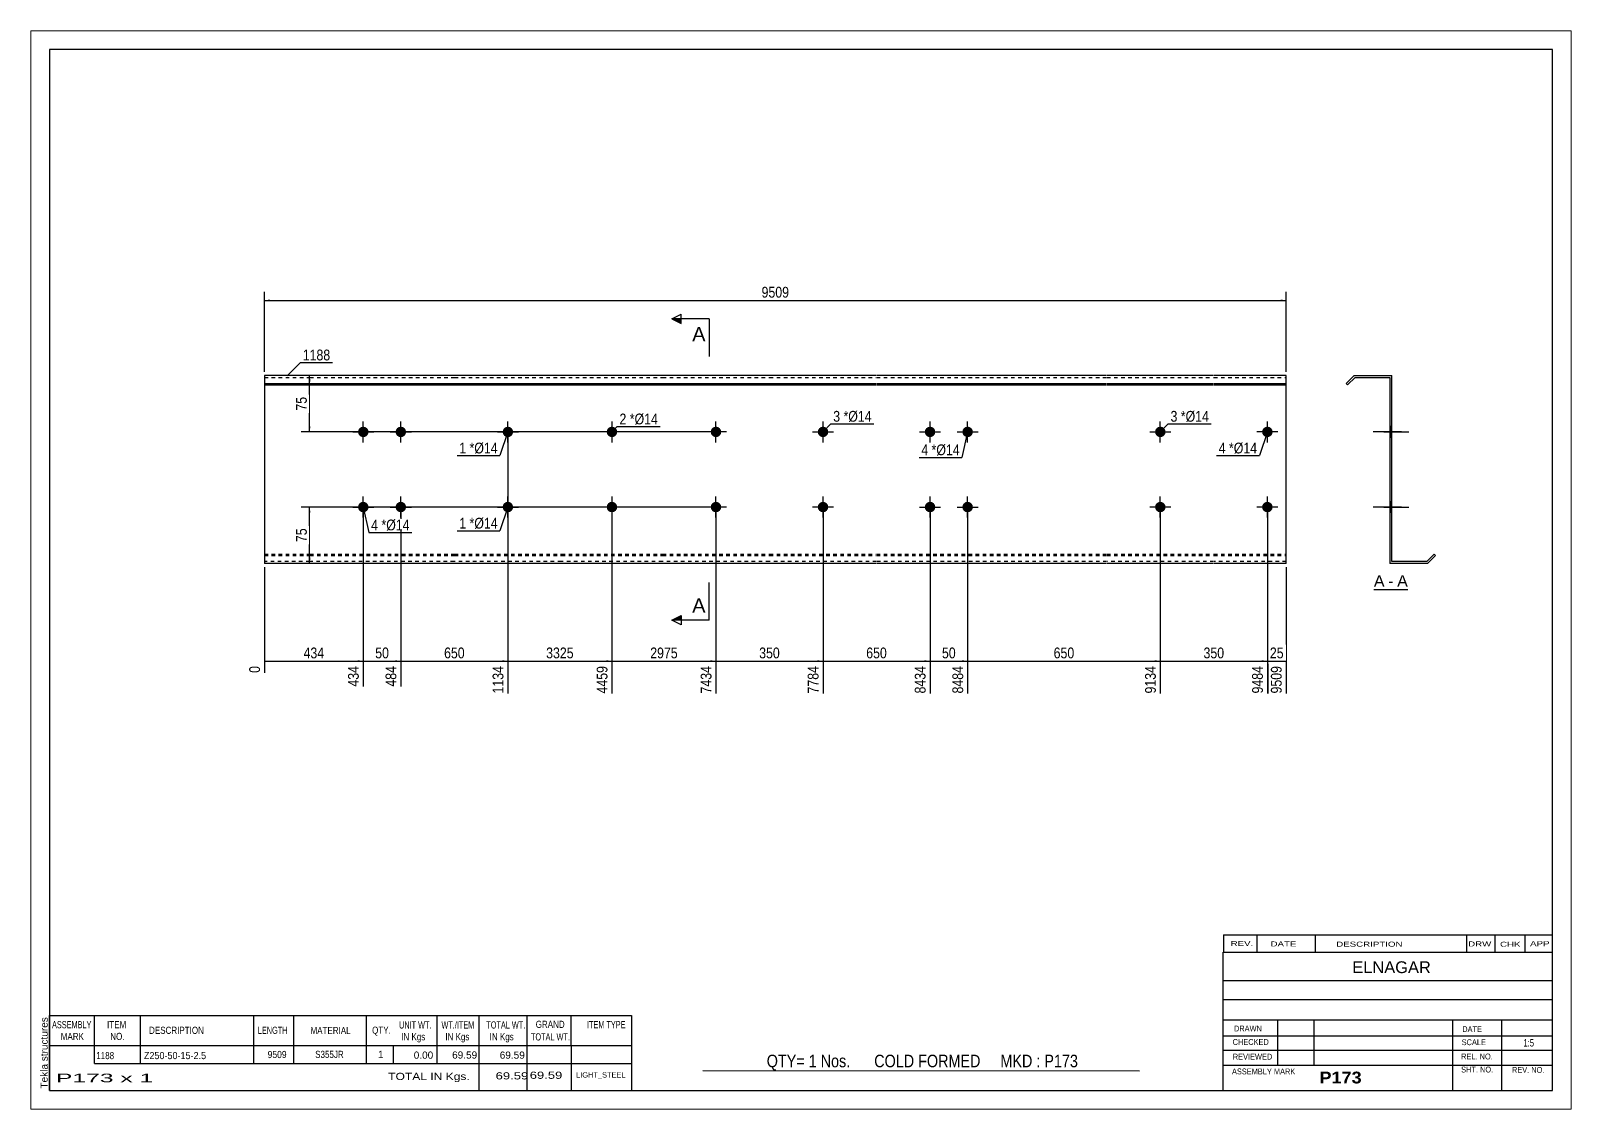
# Paper-space layout 'Layout1' of a CAD drawing. Header units: millimetres. Extents: x 0 to 410, y 0 to 287.
# The model-space entities are those that its viewports show. They can reach past a viewport. Long polylines and large blocks are cut down to what shows.
import ezdxf

# ---------------------------------------------------------------- set-up
doc = ezdxf.new("R2010")
doc.units = ezdxf.units.MM
doc.linetypes.add('DXK_LINE_DOT1', pattern=[1.8814, 0.9407, -0.9407])
doc.layers.add('Viewport layer', color=7, linetype='Continuous', plot=False)
doc.styles.add('Arial', font='ARIAL.TTF', dxfattribs={"height": 0.2})
doc.styles.add('Arial Bold', font='ARIALBD.TTF', dxfattribs={"height": 0.2})
doc.styles.add('Arial Narrow', font='ARIALN.TTF', dxfattribs={"height": 0.2})

# ---------------------------------------------------------------- blocks, each defined once
blk = doc.blocks.new('Unknown-627188894-1725')
at = {"color": 5, "linetype": 'Continuous'}
for p, q in [((342.8, 111.75), (-57.2, 111.75)), ((-57.2, 111.75), (-57.2, -165.25)), ((342.8, -165.25), (342.8, 111.75)), ((-57.2, -165.25), (342.8, -165.25))]:
    blk.add_line(p, q, dxfattribs=at)
at = {"color": 174, "linetype": 'Continuous', "style": 'Arial'}
blk.add_text('Tekla structures', height=1.9102, rotation=90, dxfattribs=at).set_placement((-57.7, -164.75))
blk = doc.blocks.new('Unknown-627188894-12 - 1237')
at = {"color": 7, "linetype": 'Continuous'}
blk.add_line((295.28, -31.95), (304.31, -31.95), dxfattribs=at)
at = {"color": 0, "linetype": 'Continuous'}
blk.add_wipeout([(298.13, -31.2), (298.13, -28), (295.28, -28), (295.28, -31.2)], dxfattribs=at)
blk.add_wipeout([(300.51, -31.2), (300.51, -28), (299.09, -28), (299.09, -31.2)], dxfattribs=at)
at = {"color": 96, "linetype": 'Continuous', "style": 'Arial'}
blk.add_text('A', height=3.06, dxfattribs=at).set_placement((295.28, -31.2))
at = {"color": 0, "linetype": 'Continuous'}
blk.add_wipeout([(304.31, -31.2), (304.31, -28), (301.47, -28), (301.47, -31.2)], dxfattribs=at)
at = {"color": 96, "linetype": 'Continuous', "style": 'Arial'}
for s, p in [('A', (301.47, -31.2)), ('-', (299.09, -31.2))]:
    blk.add_text(s, height=3.06, dxfattribs=at).set_placement(p)
blk = doc.blocks.new('Bolt-627188894-1223 - 1203')
at = {"linetype": 'Continuous'}
for points in [[(118.77, 10, -1), (121.57, 10, -1)], [(265.53, 10, -1), (268.33, 10, -1)]]:
    blk.add_hatch(color=3, dxfattribs=at).paths.add_polyline_path(points)
at = {"color": 3, "linetype": 'Continuous'}
for p, q in [((120.17, 7.2), (120.17, 12.8)), ((266.93, 7.2), (266.93, 12.8)), ((122.97, 10), (117.37, 10)), ((269.73, 10), (264.13, 10))]:
    blk.add_line(p, q, dxfattribs=at)
blk = doc.blocks.new('Part-627188894-1218 - 1203')
at = {"color": 2, "linetype": 'Continuous'}
for p, q in [((12, 25), (0, 25)), ((0, 25), (0, -25)), ((50.49, 25), (12.1, 25)), ((78.98, 25), (50.59, 25)), ((105.88, 25), (79.08, 25)), ((134.36, 25), (105.98, 25)), ((162.85, 25), (134.46, 25)), ((224.15, 25), (162.95, 25)), ((252.63, 25), (224.25, 25)), ((271.93, 25), (252.73, 25)), ((271.93, -25), (271.93, 25)), ((0, 22.88), (12, 22.88)), ((0, 22.53), (12, 22.53)), ((12.1, 22.88), (50.49, 22.88)), ((12.1, 22.53), (50.49, 22.53)), ((50.59, 22.88), (78.98, 22.88)), ((50.59, 22.53), (78.98, 22.53)), ((79.08, 22.88), (105.88, 22.88)), ((79.08, 22.53), (105.88, 22.53)), ((105.98, 22.88), (134.36, 22.88)), ((105.98, 22.53), (134.36, 22.53)), ((134.46, 22.88), (162.85, 22.88)), ((134.46, 22.53), (162.85, 22.53)), ((162.95, 22.88), (224.15, 22.88)), ((162.95, 22.53), (224.15, 22.53)), ((224.25, 22.88), (252.63, 22.88)), ((224.25, 22.53), (252.63, 22.53)), ((252.73, 22.88), (271.93, 22.88)), ((252.73, 22.53), (271.93, 22.53)), ((12, -25), (0, -25)), ((50.49, -25), (12.1, -25)), ((78.98, -25), (50.59, -25)), ((105.88, -25), (79.08, -25)), ((134.36, -25), (105.98, -25)), ((162.85, -25), (134.46, -25)), ((224.15, -25), (162.95, -25)), ((252.63, -25), (224.25, -25)), ((271.93, -25), (252.73, -25))]:
    blk.add_line(p, q, dxfattribs=at)
at = {"color": 7, "linetype": 'DXK_LINE_DOT1'}
for p, q in [((0, 24.5), (12, 24.5)), ((12.1, 24.5), (50.49, 24.5)), ((50.59, 24.5), (78.98, 24.5)), ((79.08, 24.5), (105.88, 24.5)), ((105.98, 24.5), (134.36, 24.5)), ((134.46, 24.5), (162.85, 24.5)), ((162.95, 24.5), (224.15, 24.5)), ((224.25, 24.5), (252.63, 24.5)), ((252.73, 24.5), (271.93, 24.5)), ((0, -22.53), (12, -22.53)), ((0, -22.88), (12, -22.88)), ((12, -24.5), (0, -24.5)), ((12.1, -22.53), (50.49, -22.53)), ((12.1, -22.88), (50.49, -22.88)), ((50.49, -24.5), (12.1, -24.5)), ((50.59, -22.53), (78.98, -22.53)), ((50.59, -22.88), (78.98, -22.88)), ((78.98, -24.5), (50.59, -24.5)), ((79.08, -22.53), (105.88, -22.53)), ((79.08, -22.88), (105.88, -22.88)), ((105.88, -24.5), (79.08, -24.5)), ((105.98, -22.53), (134.36, -22.53)), ((105.98, -22.88), (134.36, -22.88)), ((134.36, -24.5), (105.98, -24.5)), ((134.46, -22.53), (162.85, -22.53)), ((134.46, -22.88), (162.85, -22.88)), ((162.85, -24.5), (134.46, -24.5)), ((162.95, -22.53), (224.15, -22.53)), ((162.95, -22.88), (224.15, -22.88)), ((224.15, -24.5), (162.95, -24.5)), ((224.25, -22.53), (252.63, -22.53)), ((224.25, -22.88), (252.63, -22.88)), ((252.63, -24.5), (224.25, -24.5)), ((252.73, -22.53), (271.93, -22.53)), ((252.73, -22.88), (271.93, -22.88)), ((271.93, -24.5), (252.73, -24.5))]:
    blk.add_line(p, q, dxfattribs=at)
blk = doc.blocks.new('Bolt-627188894-1219 - 1203')
at = {"linetype": 'Continuous'}
blk.add_hatch(color=3, dxfattribs=at).paths.add_polyline_path([(237.04, -10, -1), (239.84, -10, -1)])
at = {"color": 3, "linetype": 'Continuous'}
for p, q in [((238.44, -12.8), (238.44, -7.2)), ((241.24, -10), (235.64, -10))]:
    blk.add_line(p, q, dxfattribs=at)
blk = doc.blocks.new('Bolt-627188894-1220 - 1203')
at = {"linetype": 'Continuous'}
blk.add_hatch(color=3, dxfattribs=at).paths.add_polyline_path([(147.26, -10, -1), (150.06, -10, -1)])
at = {"color": 3, "linetype": 'Continuous'}
for p, q in [((148.66, -12.8), (148.66, -7.2)), ((151.46, -10), (145.86, -10))]:
    blk.add_line(p, q, dxfattribs=at)
blk = doc.blocks.new('Bolt-627188894-1221 - 1203')
at = {"linetype": 'Continuous'}
for points in [[(24.89, 10, -1), (27.69, 10, -1)], [(34.89, 10, -1), (37.69, 10, -1)], [(24.89, -10, -1), (27.69, -10, -1)], [(34.89, -10, -1), (37.69, -10, -1)]]:
    blk.add_hatch(color=3, dxfattribs=at).paths.add_polyline_path(points)
at = {"color": 3, "linetype": 'Continuous'}
for p, q in [((26.29, 7.2), (26.29, 12.8)), ((36.29, 7.2), (36.29, 12.8)), ((23.49, 10), (29.09, 10)), ((33.49, 10), (39.09, 10)), ((26.29, -12.8), (26.29, -7.2)), ((36.29, -12.8), (36.29, -7.2)), ((23.49, -10), (29.09, -10)), ((33.49, -10), (39.09, -10))]:
    blk.add_line(p, q, dxfattribs=at)
blk = doc.blocks.new('Bolt-627188894-1222 - 1203')
at = {"linetype": 'Continuous'}
blk.add_hatch(color=3, dxfattribs=at).paths.add_polyline_path([(63.38, 10, -1), (66.18, 10, -1)])
at = {"color": 3, "linetype": 'Continuous'}
for p, q in [((64.78, 7.2), (64.78, 12.8)), ((61.98, 10), (67.58, 10))]:
    blk.add_line(p, q, dxfattribs=at)
blk = doc.blocks.new('Bolt-627188894-1224 - 1203')
at = {"linetype": 'Continuous'}
for points in [[(118.77, -10, -1), (121.57, -10, -1)], [(265.53, -10, -1), (268.33, -10, -1)]]:
    blk.add_hatch(color=3, dxfattribs=at).paths.add_polyline_path(points)
at = {"color": 3, "linetype": 'Continuous'}
for p, q in [((120.17, -12.8), (120.17, -7.2)), ((266.93, -12.8), (266.93, -7.2)), ((122.97, -10), (117.37, -10)), ((269.73, -10), (264.13, -10))]:
    blk.add_line(p, q, dxfattribs=at)
blk = doc.blocks.new('Bolt-627188894-1225 - 1203')
at = {"linetype": 'Continuous'}
for points in [[(93.88, 10, -1), (91.08, 10, -1)], [(93.88, -10, -1), (91.08, -10, -1)]]:
    blk.add_hatch(color=3, dxfattribs=at).paths.add_polyline_path(points)
at = {"color": 3, "linetype": 'Continuous'}
for p, q in [((92.48, 12.8), (92.48, 7.2)), ((95.28, 10), (89.68, 10)), ((92.48, -7.2), (92.48, -12.8)), ((95.28, -10), (89.68, -10))]:
    blk.add_line(p, q, dxfattribs=at)
blk = doc.blocks.new('Bolt-627188894-1226 - 1203')
at = {"linetype": 'Continuous'}
blk.add_hatch(color=3, dxfattribs=at).paths.add_polyline_path([(63.38, -10, -1), (66.18, -10, -1)])
at = {"color": 3, "linetype": 'Continuous'}
for p, q in [((64.78, -12.8), (64.78, -7.2)), ((61.98, -10), (67.58, -10))]:
    blk.add_line(p, q, dxfattribs=at)
blk = doc.blocks.new('Bolt-627188894-1227 - 1203')
at = {"linetype": 'Continuous'}
for points in [[(175.75, 10, -1), (178.55, 10, -1)], [(185.75, 10, -1), (188.55, 10, -1)], [(175.75, -10, -1), (178.55, -10, -1)], [(185.75, -10, -1), (188.55, -10, -1)]]:
    blk.add_hatch(color=3, dxfattribs=at).paths.add_polyline_path(points)
at = {"color": 3, "linetype": 'Continuous'}
for p, q in [((177.15, 7.2), (177.15, 12.8)), ((187.15, 7.2), (187.15, 12.8)), ((174.35, 10), (179.95, 10)), ((184.35, 10), (189.95, 10)), ((177.15, -12.8), (177.15, -7.2)), ((187.15, -12.8), (187.15, -7.2)), ((174.35, -10), (179.95, -10)), ((184.35, -10), (189.95, -10))]:
    blk.add_line(p, q, dxfattribs=at)
blk = doc.blocks.new('Bolt-627188894-1228 - 1203')
at = {"linetype": 'Continuous'}
blk.add_hatch(color=3, dxfattribs=at).paths.add_polyline_path([(147.26, 10, -1), (150.06, 10, -1)])
at = {"color": 3, "linetype": 'Continuous'}
for p, q in [((148.66, 7.2), (148.66, 12.8)), ((145.86, 10), (151.46, 10))]:
    blk.add_line(p, q, dxfattribs=at)
blk = doc.blocks.new('Bolt-627188894-1229 - 1203')
at = {"linetype": 'Continuous'}
blk.add_hatch(color=3, dxfattribs=at).paths.add_polyline_path([(237.04, 10, -1), (239.84, 10, -1)])
at = {"color": 3, "linetype": 'Continuous'}
for p, q in [((238.44, 7.2), (238.44, 12.8)), ((235.64, 10), (241.24, 10))]:
    blk.add_line(p, q, dxfattribs=at)
blk = doc.blocks.new('Bolt-627188894-1230 - 1203')
at = {"linetype": 'Continuous'}
blk.add_hatch(color=3, dxfattribs=at).paths.add_polyline_path([(237.04, -10, -1), (239.84, -10, -1)])
at = {"color": 3, "linetype": 'Continuous'}
for p, q in [((238.44, -12.8), (238.44, -7.2)), ((241.24, -10), (235.64, -10))]:
    blk.add_line(p, q, dxfattribs=at)
blk = doc.blocks.new('Bolt-627188894-1231 - 1203')
at = {"linetype": 'Continuous'}
blk.add_hatch(color=3, dxfattribs=at).paths.add_polyline_path([(147.26, -10, -1), (150.06, -10, -1)])
at = {"color": 3, "linetype": 'Continuous'}
for p, q in [((148.66, -12.8), (148.66, -7.2)), ((151.46, -10), (145.86, -10))]:
    blk.add_line(p, q, dxfattribs=at)
blk = doc.blocks.new('Bolt-627188894-1240 - 1237')
at = {"linetype": 'Continuous'}
blk.add_hatch(color=3, dxfattribs=at).paths.add_polyline_path([(299.55, -8.6), (299.55, -11.4), (300.05, -11.4), (300.05, -8.6)])
at = {"color": 3, "linetype": 'Continuous'}
for p, q in [((297.95, -10), (304.55, -10)), ((299.55, -8.6), (300.05, -8.6)), ((299.55, -11.4), (300.05, -11.4))]:
    blk.add_line(p, q, dxfattribs=at)
blk = doc.blocks.new('Part-627188894-1239 - 1237')
at = {"color": 2, "linetype": 'Continuous'}
for p, q in [((290.05, 25), (287.93, 22.88)), ((290.05, 25), (300.05, 25)), ((300.05, -24.5), (300.05, 25)), ((287.93, 22.88), (288.28, 22.53)), ((290.26, 24.5), (288.28, 22.53)), ((290.26, 24.5), (299.55, 24.5)), ((299.55, 24.5), (299.55, -25)), ((309.34, -24.5), (300.05, -24.5)), ((309.34, -24.5), (311.32, -22.53)), ((309.55, -25), (311.67, -22.88)), ((311.67, -22.88), (311.32, -22.53)), ((309.55, -25), (299.55, -25))]:
    blk.add_line(p, q, dxfattribs=at)
blk = doc.blocks.new('Bolt-627188894-1241 - 1237')
at = {"linetype": 'Continuous'}
blk.add_hatch(color=3, dxfattribs=at).paths.add_polyline_path([(299.55, -8.6), (299.55, -11.4), (300.05, -11.4), (300.05, -8.6)])
at = {"color": 3, "linetype": 'Continuous'}
for p, q in [((297.95, -10), (304.55, -10)), ((299.55, -8.6), (300.05, -8.6)), ((299.55, -11.4), (300.05, -11.4))]:
    blk.add_line(p, q, dxfattribs=at)
blk = doc.blocks.new('Bolt-627188894-1242 - 1237')
at = {"linetype": 'Continuous'}
for points in [[(299.55, 11.4), (299.55, 8.6), (300.05, 8.6), (300.05, 11.4)], [(299.55, 11.4), (299.55, 8.6), (300.05, 8.6), (300.05, 11.4)], [(299.55, -8.6), (299.55, -11.4), (300.05, -11.4), (300.05, -8.6)], [(299.55, -8.6), (299.55, -11.4), (300.05, -11.4), (300.05, -8.6)]]:
    blk.add_hatch(color=3, dxfattribs=at).paths.add_polyline_path(points)
at = {"color": 3, "linetype": 'Continuous'}
for p, q in [((302.65, 10), (295.05, 10)), ((302.65, 10), (295.05, 10)), ((300.05, 11.4), (299.55, 11.4)), ((300.05, 11.4), (299.55, 11.4)), ((300.05, 8.6), (299.55, 8.6)), ((300.05, 8.6), (299.55, 8.6)), ((302.65, -10), (295.05, -10)), ((302.65, -10), (295.05, -10)), ((300.05, -8.6), (299.55, -8.6)), ((300.05, -8.6), (299.55, -8.6)), ((300.05, -11.4), (299.55, -11.4)), ((300.05, -11.4), (299.55, -11.4))]:
    blk.add_line(p, q, dxfattribs=at)
blk = doc.blocks.new('Bolt-627188894-1243 - 1237')
at = {"linetype": 'Continuous'}
blk.add_hatch(color=3, dxfattribs=at).paths.add_polyline_path([(299.55, 11.4), (299.55, 8.6), (300.05, 8.6), (300.05, 11.4)])
at = {"color": 3, "linetype": 'Continuous'}
for p, q in [((301.95, 10), (295.35, 10)), ((300.05, 11.4), (299.55, 11.4)), ((300.05, 8.6), (299.55, 8.6))]:
    blk.add_line(p, q, dxfattribs=at)
blk = doc.blocks.new('Bolt-627188894-1244 - 1237')
at = {"linetype": 'Continuous'}
blk.add_hatch(color=3, dxfattribs=at).paths.add_polyline_path([(299.55, 11.4), (299.55, 8.6), (300.05, 8.6), (300.05, 11.4)])
blk.add_hatch(color=3, dxfattribs=at).paths.add_polyline_path([(299.55, 11.4), (299.55, 8.6), (300.05, 8.6), (300.05, 11.4)])
at = {"color": 3, "linetype": 'Continuous'}
for p, q in [((297.95, 10), (304.55, 10)), ((297.95, 10), (304.55, 10)), ((299.55, 11.4), (300.05, 11.4)), ((299.55, 11.4), (300.05, 11.4)), ((299.55, 8.6), (300.05, 8.6)), ((299.55, 8.6), (300.05, 8.6))]:
    blk.add_line(p, q, dxfattribs=at)
blk = doc.blocks.new('Bolt-627188894-1245 - 1237')
at = {"linetype": 'Continuous'}
blk.add_hatch(color=3, dxfattribs=at).paths.add_polyline_path([(299.55, -8.6), (299.55, -11.4), (300.05, -11.4), (300.05, -8.6)])
blk.add_hatch(color=3, dxfattribs=at).paths.add_polyline_path([(299.55, -8.6), (299.55, -11.4), (300.05, -11.4), (300.05, -8.6)])
at = {"color": 3, "linetype": 'Continuous'}
for p, q in [((297.95, -10), (304.55, -10)), ((297.95, -10), (304.55, -10)), ((299.55, -8.6), (300.05, -8.6)), ((299.55, -8.6), (300.05, -8.6)), ((299.55, -11.4), (300.05, -11.4)), ((299.55, -11.4), (300.05, -11.4))]:
    blk.add_line(p, q, dxfattribs=at)
blk = doc.blocks.new('Bolt-627188894-1246 - 1237')
at = {"linetype": 'Continuous'}
for points in [[(300.05, 8.6), (300.05, 11.4), (299.55, 11.4), (299.55, 8.6)], [(300.05, -11.4), (300.05, -8.6), (299.55, -8.6), (299.55, -11.4)]]:
    blk.add_hatch(color=3, dxfattribs=at).paths.add_polyline_path(points)
at = {"color": 3, "linetype": 'Continuous'}
for p, q in [((300.05, 10), (295.55, 10)), ((300.05, 11.4), (299.55, 11.4)), ((300.05, 8.6), (299.55, 8.6)), ((300.05, -10), (295.55, -10)), ((300.05, -8.6), (299.55, -8.6)), ((300.05, -11.4), (299.55, -11.4))]:
    blk.add_line(p, q, dxfattribs=at)
blk = doc.blocks.new('Bolt-627188894-1247 - 1237')
at = {"linetype": 'Continuous'}
blk.add_hatch(color=3, dxfattribs=at).paths.add_polyline_path([(299.55, -8.6), (299.55, -11.4), (300.05, -11.4), (300.05, -8.6)])
at = {"color": 3, "linetype": 'Continuous'}
for p, q in [((301.65, -10), (295.05, -10)), ((300.05, -8.6), (299.55, -8.6)), ((300.05, -11.4), (299.55, -11.4))]:
    blk.add_line(p, q, dxfattribs=at)
blk = doc.blocks.new('Bolt-627188894-1248 - 1237')
at = {"linetype": 'Continuous'}
for points in [[(299.55, 11.4), (299.55, 8.6), (300.05, 8.6), (300.05, 11.4)], [(299.55, 11.4), (299.55, 8.6), (300.05, 8.6), (300.05, 11.4)], [(299.55, -8.6), (299.55, -11.4), (300.05, -11.4), (300.05, -8.6)], [(299.55, -8.6), (299.55, -11.4), (300.05, -11.4), (300.05, -8.6)]]:
    blk.add_hatch(color=3, dxfattribs=at).paths.add_polyline_path(points)
at = {"color": 3, "linetype": 'Continuous'}
for p, q in [((302.65, 10), (295.05, 10)), ((302.65, 10), (295.05, 10)), ((300.05, 11.4), (299.55, 11.4)), ((300.05, 11.4), (299.55, 11.4)), ((300.05, 8.6), (299.55, 8.6)), ((300.05, 8.6), (299.55, 8.6)), ((302.65, -10), (295.05, -10)), ((302.65, -10), (295.05, -10)), ((300.05, -8.6), (299.55, -8.6)), ((300.05, -8.6), (299.55, -8.6)), ((300.05, -11.4), (299.55, -11.4)), ((300.05, -11.4), (299.55, -11.4))]:
    blk.add_line(p, q, dxfattribs=at)
blk = doc.blocks.new('Bolt-627188894-1249 - 1237')
at = {"linetype": 'Continuous'}
blk.add_hatch(color=3, dxfattribs=at).paths.add_polyline_path([(299.55, 11.4), (299.55, 8.6), (300.05, 8.6), (300.05, 11.4)])
at = {"color": 3, "linetype": 'Continuous'}
for p, q in [((301.95, 10), (295.35, 10)), ((300.05, 11.4), (299.55, 11.4)), ((300.05, 8.6), (299.55, 8.6))]:
    blk.add_line(p, q, dxfattribs=at)
blk = doc.blocks.new('Bolt-627188894-1250 - 1237')
at = {"linetype": 'Continuous'}
blk.add_hatch(color=3, dxfattribs=at).paths.add_polyline_path([(299.55, 11.4), (299.55, 8.6), (300.05, 8.6), (300.05, 11.4)])
at = {"color": 3, "linetype": 'Continuous'}
for p, q in [((301.95, 10), (295.35, 10)), ((300.05, 11.4), (299.55, 11.4)), ((300.05, 8.6), (299.55, 8.6))]:
    blk.add_line(p, q, dxfattribs=at)
blk = doc.blocks.new('Bolt-627188894-1251 - 1237')
at = {"linetype": 'Continuous'}
blk.add_hatch(color=3, dxfattribs=at).paths.add_polyline_path([(299.55, -8.6), (299.55, -11.4), (300.05, -11.4), (300.05, -8.6)])
at = {"color": 3, "linetype": 'Continuous'}
for p, q in [((297.95, -10), (304.55, -10)), ((299.55, -8.6), (300.05, -8.6)), ((299.55, -11.4), (300.05, -11.4))]:
    blk.add_line(p, q, dxfattribs=at)
blk = doc.blocks.new('Bolt-627188894-1252 - 1237')
at = {"linetype": 'Continuous'}
blk.add_hatch(color=3, dxfattribs=at).paths.add_polyline_path([(299.55, -8.6), (299.55, -11.4), (300.05, -11.4), (300.05, -8.6)])
at = {"color": 3, "linetype": 'Continuous'}
for p, q in [((297.95, -10), (304.55, -10)), ((299.55, -8.6), (300.05, -8.6)), ((299.55, -11.4), (300.05, -11.4))]:
    blk.add_line(p, q, dxfattribs=at)
blk = doc.blocks.new('StraightDimension-627188894-1322 - 1203')
at = {"linetype": 'Continuous'}
for points in [[(11.75, 23.5), (12, 25), (12.25, 23.5)], [(12.25, 11.5), (12, 10), (11.75, 11.5)]]:
    blk.add_hatch(color=7, dxfattribs=at).paths.add_polyline_path(points)
at = {"color": 7, "linetype": 'Continuous'}
for p, q in [((25.29, 25), (9.75, 25)), ((12, 10), (12, 25)), ((119.17, 10), (9.75, 10))]:
    blk.add_line(p, q, dxfattribs=at)
at = {"color": 0}
blk.add_wipeout([(11.85, 19.93), (7.65, 19.93), (7.65, 15.07), (11.85, 15.07)], dxfattribs=at)
at = {"color": 3, "style": 'Arial Narrow'}
blk.add_text('75', height=2.863, rotation=90.0002, dxfattribs=at).set_placement((11.25, 15.67))
blk = doc.blocks.new('StraightDimension-627188894-1267 - 1203')
at = {"linetype": 'Continuous'}
blk.add_hatch(color=7, dxfattribs=at).paths.add_polyline_path([(270.43, -50.75), (271.93, -51), (270.43, -51.25)])
at = {"color": 7, "linetype": 'Continuous'}
for p, q in [((266.93, -11), (266.93, -59.61)), ((271.93, -26), (271.93, -59.61)), ((266.93, -51), (271.93, -51))]:
    blk.add_line(p, q, dxfattribs=at)
at = {"color": 0}
blk.add_wipeout([(271.86, -50.85), (271.86, -46.65), (267, -46.65), (267, -50.85)], dxfattribs=at)
at = {"color": 0, "linetype": 'Continuous'}
blk.add_wipeout([(271.33, -51.7), (267.13, -51.7), (267.13, -60.21), (271.33, -60.21)], dxfattribs=at)
at = {"color": 3, "style": 'Arial Narrow'}
blk.add_text('25', height=2.863, dxfattribs=at).set_placement((267.6, -50.25))
at = {"color": 3, "linetype": 'Continuous', "style": 'Arial Narrow'}
blk.add_text('9509', height=2.863, rotation=90.0002, dxfattribs=at).set_placement((270.73, -59.61))
blk = doc.blocks.new('StraightDimension-627188894-1331 - 1203')
at = {"linetype": 'Continuous'}
for points in [[(11.75, -11.5), (12, -10), (12.25, -11.5)], [(12.25, -23.5), (12, -25), (11.75, -23.5)]]:
    blk.add_hatch(color=7, dxfattribs=at).paths.add_polyline_path(points)
at = {"color": 7, "linetype": 'Continuous'}
for p, q in [((119.17, -10), (9.75, -10)), ((12, -25), (12, -10)), ((25.29, -25), (9.75, -25))]:
    blk.add_line(p, q, dxfattribs=at)
at = {"color": 0}
blk.add_wipeout([(11.85, -15.07), (7.65, -15.07), (7.65, -19.93), (11.85, -19.93)], dxfattribs=at)
at = {"color": 3, "style": 'Arial Narrow'}
blk.add_text('75', height=2.863, rotation=90.0002, dxfattribs=at).set_placement((11.25, -19.33))
blk = doc.blocks.new('StraightDimension-627188894-1268 - 1203')
at = {"linetype": 'Continuous'}
blk.add_hatch(color=7, dxfattribs=at).paths.add_polyline_path([(265.43, -50.75), (266.93, -51), (265.43, -51.25)])
at = {"color": 7, "linetype": 'Continuous'}
for p, q in [((238.44, -11), (238.44, -59.61)), ((266.93, -11), (266.93, -59.61)), ((238.44, -51), (266.93, -51))]:
    blk.add_line(p, q, dxfattribs=at)
at = {"color": 0}
blk.add_wipeout([(256.03, -50.85), (256.03, -46.65), (249.34, -46.65), (249.34, -50.85)], dxfattribs=at)
at = {"color": 0, "linetype": 'Continuous'}
blk.add_wipeout([(266.33, -51.7), (262.13, -51.7), (262.13, -60.21), (266.33, -60.21)], dxfattribs=at)
at = {"color": 3, "style": 'Arial Narrow'}
blk.add_text('350', height=2.863, dxfattribs=at).set_placement((249.94, -50.25))
at = {"color": 3, "linetype": 'Continuous', "style": 'Arial Narrow'}
blk.add_text('9484', height=2.863, rotation=90.0002, dxfattribs=at).set_placement((265.73, -59.61))
blk = doc.blocks.new('StraightDimension-627188894-1269 - 1203')
at = {"linetype": 'Continuous'}
blk.add_hatch(color=7, dxfattribs=at).paths.add_polyline_path([(236.94, -50.75), (238.44, -51), (236.94, -51.25)])
at = {"color": 7, "linetype": 'Continuous'}
for p, q in [((187.15, -11), (187.15, -59.61)), ((238.44, -11), (238.44, -59.61)), ((187.15, -51), (238.44, -51))]:
    blk.add_line(p, q, dxfattribs=at)
at = {"color": 0}
blk.add_wipeout([(216.13, -50.85), (216.13, -46.65), (209.45, -46.65), (209.45, -50.85)], dxfattribs=at)
at = {"color": 0, "linetype": 'Continuous'}
blk.add_wipeout([(237.84, -51.7), (233.64, -51.7), (233.64, -60.21), (237.84, -60.21)], dxfattribs=at)
at = {"color": 3, "style": 'Arial Narrow'}
blk.add_text('650', height=2.863, dxfattribs=at).set_placement((210.05, -50.25))
at = {"color": 3, "linetype": 'Continuous', "style": 'Arial Narrow'}
blk.add_text('9134', height=2.863, rotation=90.0002, dxfattribs=at).set_placement((237.24, -59.61))
blk = doc.blocks.new('StraightDimension-627188894-1270 - 1203')
at = {"linetype": 'Continuous'}
blk.add_hatch(color=7, dxfattribs=at).paths.add_polyline_path([(185.65, -50.75), (187.15, -51), (185.65, -51.25)])
at = {"color": 7, "linetype": 'Continuous'}
for p, q in [((177.15, -11), (177.15, -59.61)), ((187.15, -11), (187.15, -59.61)), ((177.15, -51), (187.15, -51))]:
    blk.add_line(p, q, dxfattribs=at)
at = {"color": 0}
blk.add_wipeout([(184.57, -50.85), (184.57, -46.65), (179.72, -46.65), (179.72, -50.85)], dxfattribs=at)
at = {"color": 0, "linetype": 'Continuous'}
blk.add_wipeout([(186.55, -51.7), (182.35, -51.7), (182.35, -60.21), (186.55, -60.21)], dxfattribs=at)
at = {"color": 3, "style": 'Arial Narrow'}
blk.add_text('50', height=2.863, dxfattribs=at).set_placement((180.32, -50.25))
at = {"color": 3, "linetype": 'Continuous', "style": 'Arial Narrow'}
blk.add_text('8484', height=2.863, rotation=90.0002, dxfattribs=at).set_placement((185.95, -59.61))
blk = doc.blocks.new('StraightDimension-627188894-1271 - 1203')
at = {"linetype": 'Continuous'}
blk.add_hatch(color=7, dxfattribs=at).paths.add_polyline_path([(175.65, -50.75), (177.15, -51), (175.65, -51.25)])
at = {"color": 7, "linetype": 'Continuous'}
for p, q in [((148.66, -11), (148.66, -59.61)), ((177.15, -11), (177.15, -59.61)), ((148.66, -51), (177.15, -51))]:
    blk.add_line(p, q, dxfattribs=at)
at = {"color": 0}
blk.add_wipeout([(166.24, -50.85), (166.24, -46.65), (159.56, -46.65), (159.56, -50.85)], dxfattribs=at)
at = {"color": 0, "linetype": 'Continuous'}
blk.add_wipeout([(176.55, -51.7), (172.35, -51.7), (172.35, -60.21), (176.55, -60.21)], dxfattribs=at)
at = {"color": 3, "style": 'Arial Narrow'}
blk.add_text('650', height=2.863, dxfattribs=at).set_placement((160.16, -50.25))
at = {"color": 3, "linetype": 'Continuous', "style": 'Arial Narrow'}
blk.add_text('8434', height=2.863, rotation=90.0002, dxfattribs=at).set_placement((175.95, -59.61))
blk = doc.blocks.new('StraightDimension-627188894-1272 - 1203')
at = {"linetype": 'Continuous'}
blk.add_hatch(color=7, dxfattribs=at).paths.add_polyline_path([(147.16, -50.75), (148.66, -51), (147.16, -51.25)])
at = {"color": 7, "linetype": 'Continuous'}
for p, q in [((120.17, -11), (120.17, -59.61)), ((148.66, -11), (148.66, -59.61)), ((120.17, -51), (148.66, -51))]:
    blk.add_line(p, q, dxfattribs=at)
at = {"color": 0}
blk.add_wipeout([(137.76, -50.85), (137.76, -46.65), (131.07, -46.65), (131.07, -50.85)], dxfattribs=at)
at = {"color": 0, "linetype": 'Continuous'}
blk.add_wipeout([(148.06, -51.7), (143.86, -51.7), (143.86, -60.21), (148.06, -60.21)], dxfattribs=at)
at = {"color": 3, "style": 'Arial Narrow'}
blk.add_text('350', height=2.863, dxfattribs=at).set_placement((131.67, -50.25))
at = {"color": 3, "linetype": 'Continuous', "style": 'Arial Narrow'}
blk.add_text('7784', height=2.863, rotation=90.0002, dxfattribs=at).set_placement((147.46, -59.61))
blk = doc.blocks.new('StraightDimension-627188894-1273 - 1203')
at = {"linetype": 'Continuous'}
blk.add_hatch(color=7, dxfattribs=at).paths.add_polyline_path([(118.67, -50.75), (120.17, -51), (118.67, -51.25)])
at = {"color": 7, "linetype": 'Continuous'}
for p, q in [((92.48, -11), (92.48, -59.61)), ((120.17, -11), (120.17, -59.61)), ((92.48, -51), (120.17, -51))]:
    blk.add_line(p, q, dxfattribs=at)
at = {"color": 0}
blk.add_wipeout([(110.58, -50.85), (110.58, -46.65), (102.07, -46.65), (102.07, -50.85)], dxfattribs=at)
at = {"color": 0, "linetype": 'Continuous'}
blk.add_wipeout([(119.57, -51.7), (115.37, -51.7), (115.37, -60.21), (119.57, -60.21)], dxfattribs=at)
at = {"color": 3, "style": 'Arial Narrow'}
blk.add_text('2975', height=2.863, dxfattribs=at).set_placement((102.67, -50.25))
at = {"color": 3, "linetype": 'Continuous', "style": 'Arial Narrow'}
blk.add_text('7434', height=2.863, rotation=90.0002, dxfattribs=at).set_placement((118.97, -59.61))
blk = doc.blocks.new('StraightDimension-627188894-1274 - 1203')
at = {"linetype": 'Continuous'}
blk.add_hatch(color=7, dxfattribs=at).paths.add_polyline_path([(90.98, -50.75), (92.48, -51), (90.98, -51.25)])
at = {"color": 7, "linetype": 'Continuous'}
for p, q in [((64.78, 9), (64.78, -59.61)), ((92.48, -11), (92.48, -59.61)), ((64.78, -51), (92.48, -51))]:
    blk.add_line(p, q, dxfattribs=at)
at = {"color": 0}
blk.add_wipeout([(82.89, -50.85), (82.89, -46.65), (74.37, -46.65), (74.37, -50.85)], dxfattribs=at)
at = {"color": 0, "linetype": 'Continuous'}
blk.add_wipeout([(91.88, -51.7), (87.68, -51.7), (87.68, -60.21), (91.88, -60.21)], dxfattribs=at)
at = {"color": 3, "style": 'Arial Narrow'}
blk.add_text('3325', height=2.863, dxfattribs=at).set_placement((74.97, -50.25))
at = {"color": 3, "linetype": 'Continuous', "style": 'Arial Narrow'}
blk.add_text('4459', height=2.863, rotation=90.0002, dxfattribs=at).set_placement((91.28, -59.61))
blk = doc.blocks.new('StraightDimension-627188894-1275 - 1203')
at = {"linetype": 'Continuous'}
blk.add_hatch(color=7, dxfattribs=at).paths.add_polyline_path([(63.28, -50.75), (64.78, -51), (63.28, -51.25)])
at = {"color": 7, "linetype": 'Continuous'}
for p, q in [((64.78, 9), (64.78, -59.61)), ((36.29, -11), (36.29, -57.78)), ((36.29, -51), (64.78, -51))]:
    blk.add_line(p, q, dxfattribs=at)
at = {"color": 0}
blk.add_wipeout([(53.88, -50.85), (53.88, -46.65), (47.2, -46.65), (47.2, -50.85)], dxfattribs=at)
at = {"color": 0, "linetype": 'Continuous'}
blk.add_wipeout([(64.18, -51.7), (59.98, -51.7), (59.98, -60.21), (64.18, -60.21)], dxfattribs=at)
at = {"color": 3, "style": 'Arial Narrow'}
blk.add_text('650', height=2.863, dxfattribs=at).set_placement((47.8, -50.25))
at = {"color": 3, "linetype": 'Continuous', "style": 'Arial Narrow'}
blk.add_text('1134', height=2.863, rotation=90.0002, dxfattribs=at).set_placement((63.58, -59.61))
blk = doc.blocks.new('StraightDimension-627188894-1339 - 1203')
at = {"linetype": 'Continuous'}
for points in [[(1.5, 44.75), (0, 45), (1.5, 45.25)], [(270.43, 45.25), (271.93, 45), (270.43, 44.75)]]:
    blk.add_hatch(color=7, dxfattribs=at).paths.add_polyline_path(points)
at = {"color": 7, "linetype": 'Continuous'}
for p, q in [((0, 26), (0, 47.25)), ((271.93, 26), (271.93, 47.25)), ((0, 45), (271.93, 45))]:
    blk.add_line(p, q, dxfattribs=at)
at = {"color": 0}
blk.add_wipeout([(140.22, 45.15), (140.22, 49.35), (131.71, 49.35), (131.71, 45.15)], dxfattribs=at)
at = {"color": 3, "style": 'Arial Narrow'}
blk.add_text('9509', height=2.863, dxfattribs=at).set_placement((132.31, 45.75))
blk = doc.blocks.new('StraightDimension-627188894-1276 - 1203')
at = {"linetype": 'Continuous'}
blk.add_hatch(color=7, dxfattribs=at).paths.add_polyline_path([(34.79, -50.75), (36.29, -51), (34.79, -51.25)])
at = {"color": 7, "linetype": 'Continuous'}
for p, q in [((26.29, -11), (26.29, -57.78)), ((36.29, -11), (36.29, -57.78)), ((26.29, -51), (36.29, -51))]:
    blk.add_line(p, q, dxfattribs=at)
at = {"color": 0}
blk.add_wipeout([(33.72, -50.85), (33.72, -46.65), (28.87, -46.65), (28.87, -50.85)], dxfattribs=at)
at = {"color": 0, "linetype": 'Continuous'}
blk.add_wipeout([(35.69, -51.7), (31.49, -51.7), (31.49, -58.38), (35.69, -58.38)], dxfattribs=at)
at = {"color": 3, "style": 'Arial Narrow'}
blk.add_text('50', height=2.863, dxfattribs=at).set_placement((29.47, -50.25))
at = {"color": 3, "linetype": 'Continuous', "style": 'Arial Narrow'}
blk.add_text('484', height=2.863, rotation=90.0002, dxfattribs=at).set_placement((35.09, -57.78))
blk = doc.blocks.new('StraightDimension-627188894-1277 - 1203')
at = {"linetype": 'Continuous'}
blk.add_hatch(color=7, dxfattribs=at).paths.add_polyline_path([(24.79, -50.75), (26.29, -51), (24.79, -51.25)])
at = {"color": 7, "linetype": 'Continuous'}
for p, q in [((26.29, -11), (26.29, -57.78)), ((0, -26), (0, -54.13)), ((0, -51), (26.29, -51))]:
    blk.add_line(p, q, dxfattribs=at)
at = {"color": 0}
blk.add_wipeout([(16.49, -50.85), (16.49, -46.65), (9.8, -46.65), (9.8, -50.85)], dxfattribs=at)
at = {"color": 0, "linetype": 'Continuous'}
for points in [[(-0.6, -51.7), (-4.8, -51.7), (-4.8, -54.73), (-0.6, -54.73)], [(25.69, -51.7), (21.49, -51.7), (21.49, -58.38), (25.69, -58.38)]]:
    blk.add_wipeout(points, dxfattribs=at)
at = {"color": 3, "style": 'Arial Narrow'}
blk.add_text('434', height=2.863, dxfattribs=at).set_placement((10.4, -50.25))
at = {"color": 3, "linetype": 'Continuous', "style": 'Arial Narrow'}
for s, height, p in [('0', 2.86, (-1.2, -54.13)), ('434', 2.863, (25.09, -57.78))]:
    blk.add_text(s, height=height, rotation=90.0002, dxfattribs=at).set_placement(p)
blk = doc.blocks.new('CBS_BOM-627188894-1757')
at = {"color": 7, "linetype": 'Continuous'}
for p, q in [((-57.23, -153.28), (-57.23, -145.28)), ((-57.23, -145.28), (97.69, -145.28)), ((-45.23, -153.28), (-45.23, -145.28)), ((-33.04, -153.28), (-33.04, -145.28)), ((-2.88, -153.28), (-2.88, -145.28)), ((7.8, -153.28), (7.8, -145.28)), ((27.12, -153.28), (27.12, -145.28)), ((45.92, -153.28), (45.92, -145.28)), ((57.13, -153.28), (57.13, -145.28)), ((69.92, -153.28), (69.92, -145.28)), ((81.67, -153.28), (81.67, -145.28)), ((97.69, -145.29), (97.69, -153.27)), ((-57.23, -153.28), (97.69, -153.28)), ((-57.23, -158.08), (-57.23, -153.28)), ((-45.23, -158.08), (-45.23, -153.28)), ((-33.04, -158.08), (-33.04, -153.28)), ((-2.88, -158.08), (-2.88, -153.28)), ((7.8, -158.08), (7.8, -153.28)), ((27.12, -158.08), (27.12, -153.28)), ((34.38, -158.08), (34.38, -153.28)), ((45.92, -158.08), (45.92, -153.28)), ((57.13, -158.08), (57.13, -153.28)), ((69.92, -158.08), (69.92, -153.28)), ((81.69, -158.08), (81.69, -153.28)), ((97.69, -153.28), (97.69, -158.08)), ((-57.23, -165.28), (-57.23, -158.1)), ((-45.23, -158.08), (97.69, -158.08)), ((57.13, -165.28), (57.13, -158.1)), ((69.92, -165.28), (69.92, -158.1)), ((81.73, -165.28), (81.73, -158.1)), ((97.69, -158.08), (97.69, -165.28)), ((-57.23, -165.28), (97.69, -165.28))]:
    blk.add_line(p, q, dxfattribs=at)
at = {"color": 3, "linetype": 'Continuous', "style": 'Arial'}
for s, height, width, p in [('ASSEMBLY', 1.91, 0.7, (-56.55, -148.71)), ('ITEM', 1.91, 0.8, (-41.9, -148.71)), ('UNIT WT.', 1.91, 0.7, (35.81, -148.78)), ('WT./ITEM', 1.91, 0.7, (47.1, -148.78)), ('TOTAL WT.', 1.91, 0.7, (59.04, -148.78)), ('GRAND', 1.91, 0.8, (72.19, -148.62)), ('ITEM TYPE', 1.91, 0.7, (85.83, -148.7)), ('MARK', 1.91, 0.8, (-54.23, -151.84)), ('NO.', 1.91, 0.8, (-41.05, -151.84)), ('DESCRIPTION', 1.9102, 0.8, (-30.72, -150.21)), ('LENGTH', 1.91, 0.7, (-1.77, -150.21)), ('MATERIAL', 1.91, 0.8, (12.25, -150.26)), ('QTY.', 1.91, 0.8, (28.64, -150.18)), ('IN Kgs', 1.91, 0.8, (36.39, -151.92)), ('IN Kgs', 1.91, 0.8, (48.14, -151.92)), ('IN Kgs', 1.91, 0.8, (59.93, -151.92)), ('TOTAL WT.', 1.91, 0.7, (70.93, -151.96))]:
    blk.add_text(s, height=height, dxfattribs=dict(at, width=width)).set_placement(p)
at = {"color": 7, "linetype": 'Continuous', "style": 'Arial'}
for s, height, width, p in [('1188', 1.91, 0.8, (-44.77, -156.93)), ('Z250-50-15-2.5', 1.9102, 0.9, (-32.1, -156.93)), ('9509', 1.91, 0.85, (0.84, -156.65)), ('S355JR', 1.91, 0.8, (13.49, -156.62))]:
    blk.add_text(s, height=height, dxfattribs=dict(at, width=width)).set_placement(p)
for s, p in [('1', (30.21, -156.62)), ('0.00', (39.72, -156.81)), ('69.59', (49.94, -156.78)), ('69.59', (62.61, -156.81))]:
    blk.add_text(s, height=1.91, dxfattribs=at).set_placement(p)
at = {"color": 6, "linetype": 'Continuous', "style": 'Arial'}
for s, height, width, p in [('P173 x 1', 2.292, 2.05, (-55.51, -163.09)), ('TOTAL IN Kgs.', 1.9102, 1.2, (32.93, -162.48)), ('69.59', 1.91, 1.3, (61.52, -162.33)), ('69.59', 1.91, 1.3, (70.59, -162.17))]:
    blk.add_text(s, height=height, dxfattribs=dict(at, width=width)).set_placement(p)
blk.add_text('LIGHT_STEEL', height=1.4135, dxfattribs=at).set_placement((82.94, -161.83))
blk = doc.blocks.new('CBS_CALLOFF-627188894-1758')
at = {"color": 7, "linetype": 'Continuous'}
blk.add_line((116.68, -159.98), (232.91, -160), dxfattribs=at)
at = {"color": 3, "linetype": 'Continuous', "style": 'Arial Narrow'}
blk.add_text('QTY= 1 Nos.      COLD FORMED     MKD : P173', height=3.3405, dxfattribs=at).set_placement((133.68, -159.09))
blk = doc.blocks.new('CBS_NAME_BLOG-627188894-1759')
at = {"color": 7, "linetype": 'Continuous'}
for p, q in [((255.21, -128.5), (342.73, -128.5)), ((255.21, -165.21), (255.21, -128.5)), ((255.21, -136.04), (342.73, -136.04)), ((255.28, -141.09), (342.8, -141.09)), ((255.21, -146.46), (342.73, -146.46)), ((269.73, -158.57), (269.73, -146.47)), ((279.42, -158.54), (279.42, -146.47)), ((316.33, -165.21), (316.33, -146.48)), ((329.38, -165.21), (329.38, -146.47)), ((255.22, -150.76), (342.8, -150.74)), ((255.21, -154.51), (342.73, -154.51)), ((255.21, -158.55), (342.73, -158.55)), ((255.21, -165.25), (342.8, -165.25))]:
    blk.add_line(p, q, dxfattribs=at)
at = {"color": 3, "linetype": 'Continuous', "style": 'Arial'}
blk.add_text('ELNAGAR', height=3.133, dxfattribs=at).set_placement((289.53, -134.03))
at = {"color": 3, "linetype": 'Continuous'}
for s, height, style, width, p in [('CHECKED', 1.566, 'Arial', 0.9, (257.69, -153.14)), ('DRAWN', 1.566, 'Arial', 0.9, (258.04, -149.57)), ('SCALE', 1.566, 'Arial', 0.9, (318.65, -153.21)), ('DATE', 1.566, 'Arial', 0.9, (318.8, -149.73)), ('1:5', 1.957, 'Arial Narrow', 0.9, (335.1, -153.57)), ('REVIEWED', 1.566, 'Arial', 0.9, (257.73, -157.06)), ('REL. NO.', 1.566, 'Arial', 0.9, (318.51, -157.01)), ('ASSEMBLY MARK', 1.5663, 'Arial', 0.9, (257.51, -160.99)), ('SHT. NO.', 1.566, 'Arial', 0.9, (318.51, -160.48)), ('REV. NO.', 1.566, 'Arial', 0.9, (332.03, -160.57)), ('P173', 3.131, 'Arial Bold', 1.1, (280.79, -163.39))]:
    blk.add_text(s, height=height, dxfattribs=dict(at, style=style, width=width)).set_placement(p)
blk = doc.blocks.new('CBS_REVISION-627188894-1760')
at = {"color": 7, "linetype": 'Continuous'}
for p, q in [((255.29, -123.87), (342.79, -123.87)), ((255.29, -123.87), (255.29, -128.5)), ((264.09, -123.87), (264.09, -128.5)), ((279.68, -123.87), (279.68, -128.44)), ((319.94, -123.87), (319.94, -128.5)), ((327.48, -123.87), (327.48, -128.5)), ((335.43, -123.87), (335.43, -128.5)), ((255.29, -128.5), (342.79, -128.5))]:
    blk.add_line(p, q, dxfattribs=at)
at = {"color": 7, "style": 'Arial Narrow', "width": 1.7}
for s, height, p in [('REV.', 1.326, (257.15, -126.82)), ('DATE', 1.326, (267.78, -126.94)), ('DESCRIPTION', 1.3257, (285.26, -126.99)), ('DRW', 1.326, (320.37, -126.93)), ('CHK', 1.326, (328.86, -127.02)), ('APP', 1.326, (336.86, -126.87))]:
    blk.add_text(s, height=height, dxfattribs=at).set_placement(p)
blk = doc.blocks.new('Mark-627188894-1342 - 1203')
at = {"color": 0}
blk.add_wipeout([(17.497, 29.0375), (17.497, 32.0375), (10.1845, 32.0375), (10.1845, 29.0375)], dxfattribs=at)
blk.add_wipeout([(17.497, 29.0375), (17.497, 32.0375), (10.1845, 32.0375), (10.1845, 29.0375)], dxfattribs=at)
at = {"color": 7, "linetype": 'Continuous'}
for p, q in [((6.049, 24.902), (9.5845, 28.4375)), ((9.5845, 28.4375), (18.097, 28.4375))]:
    blk.add_line(p, q, dxfattribs=at)
at = {"color": 3, "style": 'Arial Narrow'}
blk.add_text('1188', height=2.86328, dxfattribs=at).set_placement((10.1845, 29.0375))
blk = doc.blocks.new('MarkSet-627188894-1367 - 1203')
at = {"color": 0}
blk.add_wipeout([(255.81, 4.28), (255.81, 7.28), (253.99, 7.28), (253.99, 4.28)], dxfattribs=at)
blk.add_wipeout([(255.81, 4.28), (255.81, 7.28), (253.99, 7.28), (253.99, 4.28)], dxfattribs=at)
blk.add_wipeout([(257.99, 4.28), (257.99, 7.28), (256.71, 7.28), (256.71, 4.28)], dxfattribs=at)
blk.add_wipeout([(257.99, 4.28), (257.99, 7.28), (256.71, 7.28), (256.71, 4.28)], dxfattribs=at)
at = {"color": 3, "style": 'Arial Narrow'}
blk.add_text('4', height=2.86, dxfattribs=at).set_placement((253.99, 4.28))
at = {"color": 0}
blk.add_wipeout([(264.21, 4.28), (264.21, 7.28), (257.99, 7.28), (257.99, 4.28)], dxfattribs=at)
blk.add_wipeout([(264.21, 4.28), (264.21, 7.28), (257.99, 7.28), (257.99, 4.28)], dxfattribs=at)
at = {"color": 7, "linetype": 'Continuous'}
for p in [(266.93, 10), (253.39, 3.68)]:
    blk.add_line(p, (264.81, 3.68), dxfattribs=at)
at = {"color": 3, "style": 'Arial Narrow'}
for s, height, p in [('*', 2.86, (256.71, 4.28)), ('Ø14', 2.863, (257.99, 4.28))]:
    blk.add_text(s, height=height, dxfattribs=at).set_placement(p)
blk = doc.blocks.new('MarkSet-627188894-1361 - 1203')
at = {"color": 0}
blk.add_wipeout([(153.21, 12.72), (153.21, 15.72), (151.38, 15.72), (151.38, 12.72)], dxfattribs=at)
blk.add_wipeout([(153.21, 12.72), (153.21, 15.72), (151.38, 15.72), (151.38, 12.72)], dxfattribs=at)
at = {"color": 7, "linetype": 'Continuous'}
blk.add_line((148.66, 10), (150.78, 12.12), dxfattribs=at)
at = {"color": 0}
blk.add_wipeout([(155.38, 12.72), (155.38, 15.72), (154.11, 15.72), (154.11, 12.72)], dxfattribs=at)
blk.add_wipeout([(155.38, 12.72), (155.38, 15.72), (154.11, 15.72), (154.11, 12.72)], dxfattribs=at)
at = {"color": 3, "style": 'Arial Narrow'}
blk.add_text('3', height=2.86, dxfattribs=at).set_placement((151.38, 12.72))
at = {"color": 0}
blk.add_wipeout([(161.6, 12.72), (161.6, 15.72), (155.38, 15.72), (155.38, 12.72)], dxfattribs=at)
blk.add_wipeout([(161.6, 12.72), (161.6, 15.72), (155.38, 15.72), (155.38, 12.72)], dxfattribs=at)
at = {"color": 7, "linetype": 'Continuous'}
blk.add_line((150.78, 12.12), (162.2, 12.12), dxfattribs=at)
at = {"color": 3, "style": 'Arial Narrow'}
for s, height, p in [('*', 2.86, (154.11, 12.72)), ('Ø14', 2.863, (155.38, 12.72))]:
    blk.add_text(s, height=height, dxfattribs=at).set_placement(p)
blk = doc.blocks.new('MarkSet-627188894-1354 - 1203')
at = {"color": 0}
blk.add_wipeout([(242.99, 12.72), (242.99, 15.72), (241.16, 15.72), (241.16, 12.72)], dxfattribs=at)
blk.add_wipeout([(242.99, 12.72), (242.99, 15.72), (241.16, 15.72), (241.16, 12.72)], dxfattribs=at)
at = {"color": 7, "linetype": 'Continuous'}
blk.add_line((238.44, 10), (240.56, 12.12), dxfattribs=at)
at = {"color": 0}
blk.add_wipeout([(245.17, 12.72), (245.17, 15.72), (243.89, 15.72), (243.89, 12.72)], dxfattribs=at)
blk.add_wipeout([(245.17, 12.72), (245.17, 15.72), (243.89, 15.72), (243.89, 12.72)], dxfattribs=at)
at = {"color": 3, "style": 'Arial Narrow'}
blk.add_text('3', height=2.86, dxfattribs=at).set_placement((241.16, 12.72))
at = {"color": 0}
blk.add_wipeout([(251.38, 12.72), (251.38, 15.72), (245.17, 15.72), (245.17, 12.72)], dxfattribs=at)
blk.add_wipeout([(251.38, 12.72), (251.38, 15.72), (245.17, 15.72), (245.17, 12.72)], dxfattribs=at)
at = {"color": 7, "linetype": 'Continuous'}
blk.add_line((240.56, 12.12), (251.98, 12.12), dxfattribs=at)
at = {"color": 3, "style": 'Arial Narrow'}
for s, height, p in [('*', 2.86, (243.89, 12.72)), ('Ø14', 2.863, (245.17, 12.72))]:
    blk.add_text(s, height=height, dxfattribs=at).set_placement(p)
blk = doc.blocks.new('SectionMark-627188894-1265 - 1203')
at = {"linetype": 'Continuous'}
for points in [[(110.88, 40.1), (110.88, 38.85), (108.38, 40.1)], [(110.88, -38.85), (110.88, -40.1), (108.38, -40.1)]]:
    blk.add_hatch(color=30, dxfattribs=at).paths.add_polyline_path(points)
at = {"color": 30, "linetype": 'Continuous'}
for p, q in [((108.38, 40.1), (110.88, 41.35)), ((110.88, 38.85), (110.88, 41.35)), ((108.38, 40.1), (110.88, 38.85)), ((108.38, -40.1), (110.88, -38.85)), ((110.88, -41.35), (108.38, -40.1)), ((110.88, -38.85), (110.88, -41.35))]:
    blk.add_line(p, q, dxfattribs=at)
at = {"color": 0, "linetype": 'Continuous'}
for points in [[(117.38, 34.1), (117.38, 38.1), (113.83, 38.1), (113.83, 34.1)], [(117.38, -38.1), (117.38, -34.1), (113.83, -34.1), (113.83, -38.1)]]:
    blk.add_wipeout(points, dxfattribs=at)
at = {"color": 30, "linetype": 'Continuous'}
for p, q in [((118.38, 40.1), (108.38, 40.1)), ((118.38, 40.1), (118.38, 30.1)), ((118.38, -40.1), (118.38, -30.1)), ((118.38, -40.1), (108.38, -40.1))]:
    blk.add_line(p, q, dxfattribs=at)
at = {"color": 96, "linetype": 'Continuous', "style": 'Arial'}
for p in [(113.83, 34.1), (113.83, -38.1)]:
    blk.add_text('A', height=3.82, dxfattribs=at).set_placement(p)
blk = doc.blocks.new('Mark-627188894-1370 - 1203')
at = {"color": 0}
blk.add_wipeout([(30.22, -16.2), (30.22, -13.2), (28.39, -13.2), (28.39, -16.2)], dxfattribs=at)
blk.add_wipeout([(30.22, -16.2), (30.22, -13.2), (28.39, -13.2), (28.39, -16.2)], dxfattribs=at)
at = {"color": 7, "linetype": 'Continuous'}
blk.add_line((26.29, -10), (27.79, -16.8), dxfattribs=at)
at = {"color": 0}
blk.add_wipeout([(32.4, -16.2), (32.4, -13.2), (31.12, -13.2), (31.12, -16.2)], dxfattribs=at)
blk.add_wipeout([(32.4, -16.2), (32.4, -13.2), (31.12, -13.2), (31.12, -16.2)], dxfattribs=at)
at = {"color": 3, "style": 'Arial Narrow'}
blk.add_text('4', height=2.86, dxfattribs=at).set_placement((28.39, -16.2))
at = {"color": 0}
blk.add_wipeout([(38.61, -16.2), (38.61, -13.2), (32.4, -13.2), (32.4, -16.2)], dxfattribs=at)
blk.add_wipeout([(38.61, -16.2), (38.61, -13.2), (32.4, -13.2), (32.4, -16.2)], dxfattribs=at)
at = {"color": 7, "linetype": 'Continuous'}
blk.add_line((27.79, -16.8), (39.21, -16.8), dxfattribs=at)
at = {"color": 3, "style": 'Arial Narrow'}
for s, height, p in [('*', 2.86, (31.12, -16.2)), ('Ø14', 2.863, (32.4, -16.2))]:
    blk.add_text(s, height=height, dxfattribs=at).set_placement(p)
blk = doc.blocks.new('Mark-627188894-1371 - 1203')
at = {"color": 0}
blk.add_wipeout([(53.67, 4.28), (53.67, 7.28), (51.84, 7.28), (51.84, 4.28)], dxfattribs=at)
blk.add_wipeout([(53.67, 4.28), (53.67, 7.28), (51.84, 7.28), (51.84, 4.28)], dxfattribs=at)
blk.add_wipeout([(55.85, 4.28), (55.85, 7.28), (54.57, 7.28), (54.57, 4.28)], dxfattribs=at)
blk.add_wipeout([(55.85, 4.28), (55.85, 7.28), (54.57, 7.28), (54.57, 4.28)], dxfattribs=at)
at = {"color": 3, "style": 'Arial Narrow'}
blk.add_text('1', height=2.86, dxfattribs=at).set_placement((51.84, 4.28))
at = {"color": 0}
blk.add_wipeout([(62.06, 4.28), (62.06, 7.28), (55.85, 7.28), (55.85, 4.28)], dxfattribs=at)
blk.add_wipeout([(62.06, 4.28), (62.06, 7.28), (55.85, 7.28), (55.85, 4.28)], dxfattribs=at)
at = {"color": 7, "linetype": 'Continuous'}
for p in [(64.78, 10), (51.24, 3.68)]:
    blk.add_line(p, (62.66, 3.68), dxfattribs=at)
at = {"color": 3, "style": 'Arial Narrow'}
for s, height, p in [('*', 2.86, (54.57, 4.28)), ('Ø14', 2.863, (55.85, 4.28))]:
    blk.add_text(s, height=height, dxfattribs=at).set_placement(p)
blk = doc.blocks.new('Mark-627188894-1372 - 1203')
at = {"color": 0}
blk.add_wipeout([(96.32, 12.01), (96.32, 15.01), (94.49, 15.01), (94.49, 12.01)], dxfattribs=at)
blk.add_wipeout([(96.32, 12.01), (96.32, 15.01), (94.49, 15.01), (94.49, 12.01)], dxfattribs=at)
at = {"color": 7, "linetype": 'Continuous'}
blk.add_line((92.48, 10), (93.89, 11.41), dxfattribs=at)
at = {"color": 0}
blk.add_wipeout([(98.5, 12.01), (98.5, 15.01), (97.22, 15.01), (97.22, 12.01)], dxfattribs=at)
blk.add_wipeout([(98.5, 12.01), (98.5, 15.01), (97.22, 15.01), (97.22, 12.01)], dxfattribs=at)
at = {"color": 3, "style": 'Arial Narrow'}
blk.add_text('2', height=2.86, dxfattribs=at).set_placement((94.49, 12.01))
at = {"color": 0}
blk.add_wipeout([(104.71, 12.01), (104.71, 15.01), (98.5, 15.01), (98.5, 12.01)], dxfattribs=at)
blk.add_wipeout([(104.71, 12.01), (104.71, 15.01), (98.5, 15.01), (98.5, 12.01)], dxfattribs=at)
at = {"color": 7, "linetype": 'Continuous'}
blk.add_line((93.89, 11.41), (105.31, 11.41), dxfattribs=at)
at = {"color": 3, "style": 'Arial Narrow'}
for s, height, p in [('*', 2.86, (97.22, 12.01)), ('Ø14', 2.863, (98.5, 12.01))]:
    blk.add_text(s, height=height, dxfattribs=at).set_placement(p)
blk = doc.blocks.new('Mark-627188894-1373 - 1203')
at = {"color": 0}
blk.add_wipeout([(53.67, -15.72), (53.67, -12.72), (51.84, -12.72), (51.84, -15.72)], dxfattribs=at)
blk.add_wipeout([(53.67, -15.72), (53.67, -12.72), (51.84, -12.72), (51.84, -15.72)], dxfattribs=at)
blk.add_wipeout([(55.85, -15.72), (55.85, -12.72), (54.57, -12.72), (54.57, -15.72)], dxfattribs=at)
blk.add_wipeout([(55.85, -15.72), (55.85, -12.72), (54.57, -12.72), (54.57, -15.72)], dxfattribs=at)
at = {"color": 3, "style": 'Arial Narrow'}
blk.add_text('1', height=2.86, dxfattribs=at).set_placement((51.84, -15.72))
at = {"color": 0}
blk.add_wipeout([(62.06, -15.72), (62.06, -12.72), (55.85, -12.72), (55.85, -15.72)], dxfattribs=at)
blk.add_wipeout([(62.06, -15.72), (62.06, -12.72), (55.85, -12.72), (55.85, -15.72)], dxfattribs=at)
at = {"color": 7, "linetype": 'Continuous'}
for p in [(64.78, -10), (51.24, -16.32)]:
    blk.add_line(p, (62.66, -16.32), dxfattribs=at)
at = {"color": 3, "style": 'Arial Narrow'}
for s, height, p in [('*', 2.86, (54.57, -15.72)), ('Ø14', 2.863, (55.85, -15.72))]:
    blk.add_text(s, height=height, dxfattribs=at).set_placement(p)
blk = doc.blocks.new('Mark-627188894-1374 - 1203')
at = {"color": 0}
blk.add_wipeout([(176.65, 3.8), (176.65, 6.8), (174.83, 6.8), (174.83, 3.8)], dxfattribs=at)
blk.add_wipeout([(176.65, 3.8), (176.65, 6.8), (174.83, 6.8), (174.83, 3.8)], dxfattribs=at)
blk.add_wipeout([(178.83, 3.8), (178.83, 6.8), (177.55, 6.8), (177.55, 3.8)], dxfattribs=at)
blk.add_wipeout([(178.83, 3.8), (178.83, 6.8), (177.55, 6.8), (177.55, 3.8)], dxfattribs=at)
at = {"color": 3, "style": 'Arial Narrow'}
blk.add_text('4', height=2.86, dxfattribs=at).set_placement((174.83, 3.8))
at = {"color": 0}
blk.add_wipeout([(185.05, 3.8), (185.05, 6.8), (178.83, 6.8), (178.83, 3.8)], dxfattribs=at)
blk.add_wipeout([(185.05, 3.8), (185.05, 6.8), (178.83, 6.8), (178.83, 3.8)], dxfattribs=at)
at = {"color": 7, "linetype": 'Continuous'}
for p in [(187.15, 10), (174.23, 3.2)]:
    blk.add_line(p, (185.65, 3.2), dxfattribs=at)
at = {"color": 3, "style": 'Arial Narrow'}
for s, height, p in [('*', 2.86, (177.55, 3.8)), ('Ø14', 2.863, (178.83, 3.8))]:
    blk.add_text(s, height=height, dxfattribs=at).set_placement(p)

msp = doc.modelspace()

# ---------------------------------------------------------------- block references
for name in ['Unknown-627188894-1725', 'Part-627188894-1218 - 1203', 'Part-627188894-1239 - 1237', 'Bolt-627188894-1221 - 1203', 'Bolt-627188894-1222 - 1203', 'Bolt-627188894-1225 - 1203', 'Bolt-627188894-1223 - 1203', 'Bolt-627188894-1228 - 1203', 'Bolt-627188894-1227 - 1203', 'Bolt-627188894-1229 - 1203', 'Bolt-627188894-1242 - 1237', 'Bolt-627188894-1248 - 1237', 'Bolt-627188894-1243 - 1237', 'Bolt-627188894-1249 - 1237', 'Bolt-627188894-1250 - 1237', 'Bolt-627188894-1246 - 1237', 'Bolt-627188894-1244 - 1237', 'Bolt-627188894-1226 - 1203', 'Bolt-627188894-1224 - 1203', 'Bolt-627188894-1220 - 1203', 'Bolt-627188894-1231 - 1203', 'Bolt-627188894-1219 - 1203', 'Bolt-627188894-1230 - 1203', 'Bolt-627188894-1247 - 1237', 'Bolt-627188894-1240 - 1237', 'Bolt-627188894-1241 - 1237', 'Bolt-627188894-1245 - 1237', 'Bolt-627188894-1251 - 1237', 'Bolt-627188894-1252 - 1237', 'CBS_REVISION-627188894-1760', 'CBS_NAME_BLOG-627188894-1759', 'CBS_BOM-627188894-1757', 'CBS_CALLOFF-627188894-1758']:
    msp.add_blockref(name, (0, 0))

# ---------------------------------------------------------------- next in the draw order: block references
for name in ['StraightDimension-627188894-1322 - 1203', 'MarkSet-627188894-1361 - 1203', 'Mark-627188894-1374 - 1203', 'MarkSet-627188894-1367 - 1203', 'StraightDimension-627188894-1331 - 1203', 'StraightDimension-627188894-1267 - 1203', 'Unknown-627188894-12 - 1237']:
    msp.add_blockref(name, (0, 0))

# ---------------------------------------------------------------- next in the draw order: block references
for name in ['StraightDimension-627188894-1339 - 1203', 'MarkSet-627188894-1354 - 1203', 'StraightDimension-627188894-1268 - 1203']:
    msp.add_blockref(name, (0, 0))

# ---------------------------------------------------------------- next in the draw order: block references
for name in ['Mark-627188894-1342 - 1203', 'StraightDimension-627188894-1269 - 1203']:
    msp.add_blockref(name, (0, 0))

# ---------------------------------------------------------------- next in the draw order: block references
msp.add_blockref('StraightDimension-627188894-1270 - 1203', (0, 0))

# ---------------------------------------------------------------- next in the draw order: block references
msp.add_blockref('StraightDimension-627188894-1271 - 1203', (0, 0))

# ---------------------------------------------------------------- next in the draw order: block references
msp.add_blockref('StraightDimension-627188894-1272 - 1203', (0, 0))

# ---------------------------------------------------------------- next in the draw order: block references
msp.add_blockref('StraightDimension-627188894-1273 - 1203', (0, 0))

# ---------------------------------------------------------------- next in the draw order: block references
for name in ['SectionMark-627188894-1265 - 1203', 'StraightDimension-627188894-1274 - 1203']:
    msp.add_blockref(name, (0, 0))

# ---------------------------------------------------------------- next in the draw order: block references
for name in ['Mark-627188894-1372 - 1203', 'StraightDimension-627188894-1275 - 1203']:
    msp.add_blockref(name, (0, 0))

# ---------------------------------------------------------------- next in the draw order: block references
for name in ['Mark-627188894-1371 - 1203', 'StraightDimension-627188894-1276 - 1203', 'Mark-627188894-1373 - 1203']:
    msp.add_blockref(name, (0, 0))

# ---------------------------------------------------------------- next in the draw order: block references
msp.add_blockref('StraightDimension-627188894-1277 - 1203', (0, 0))

# ---------------------------------------------------------------- next in the draw order: block references
msp.add_blockref('Mark-627188894-1370 - 1203', (0, 0))

psp = doc.layouts.get("Layout1")

# ---------------------------------------------------------------- viewports
at = {"layer": 'Viewport layer', "view_target_point": (142.8, -26.75)}
psp.add_viewport(center=(205, 143.5), size=(410, 287), view_center_point=(0, 0), view_height=287, dxfattribs=at)

doc.saveas('drawing.dxf')
